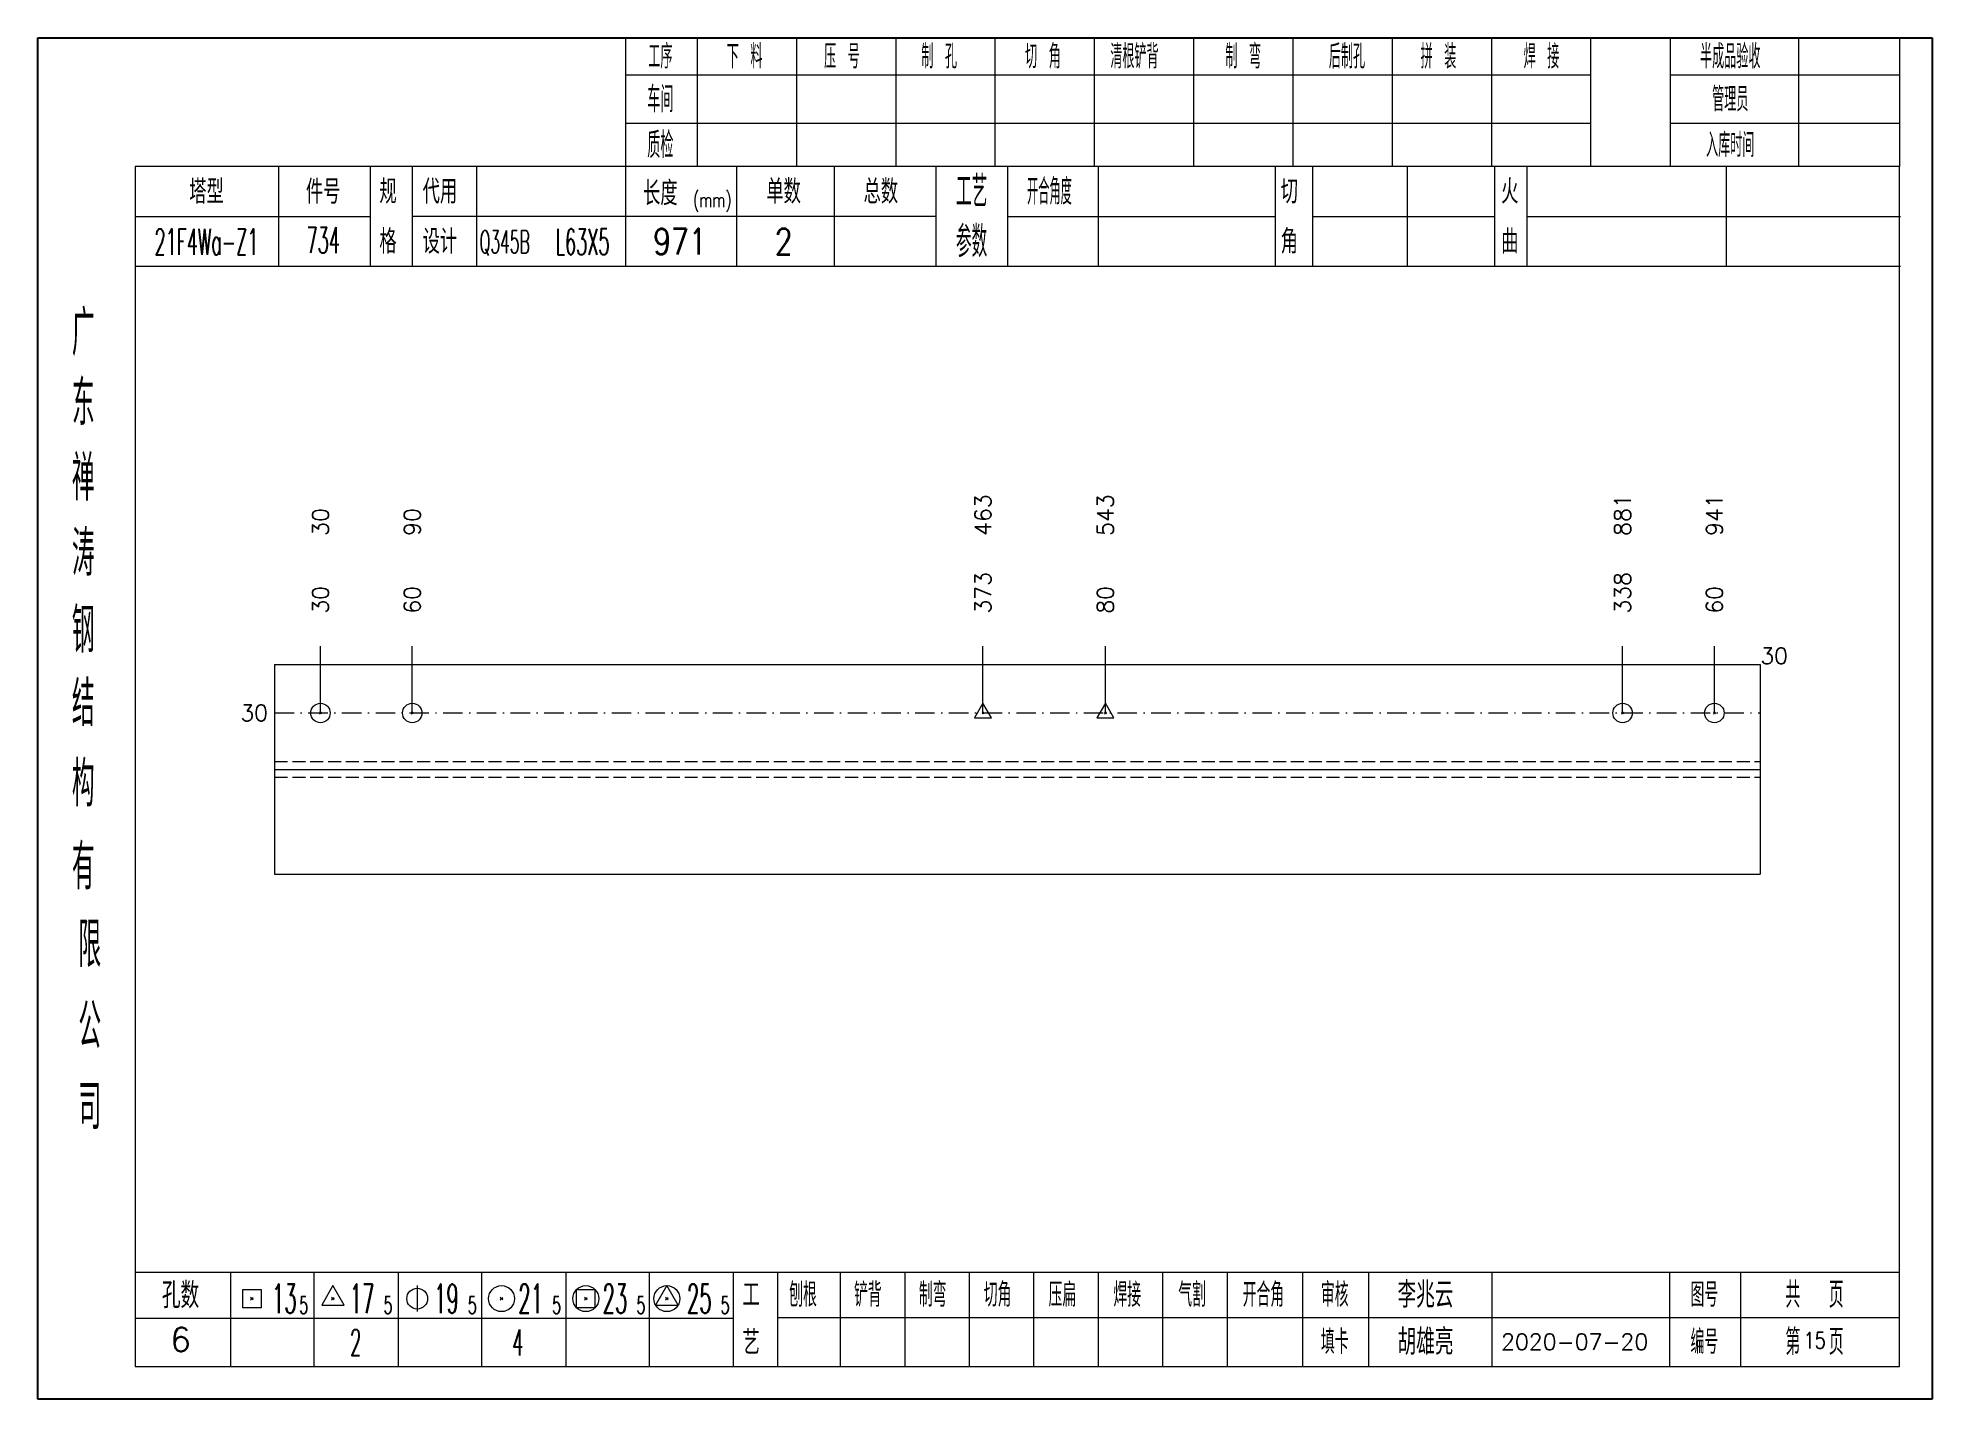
# Model space of a CAD drawing. Extents: x 1310 to 15542, y -76 to 8381.
# Drawn here: x 5886.2 to 6178.4, y 1943.8 to 2153.8 of the extents above; entities that cross this region are included whole.
import ezdxf
from ezdxf.enums import TextEntityAlignment as Align

# ---------------------------------------------------------------- set-up
doc = ezdxf.new("R2010")
doc.units = 0
doc.header["$MEASUREMENT"] = 0
doc.linetypes.add('一点画线', pattern=[5.2, 3, -1, 0.2, -1])
doc.linetypes.add('虚线', pattern=[2.75, 2, -0.75])
doc.layers.get('0').update_dxf_attribs({"linetype": 'CONTINUOUS', "lineweight": 25})
for name, color, linetype, lineweight in [('1', 7, 'CONTINUOUS', 25), ('4', 7, 'CONTINUOUS', 25), ('5', 7, 'CONTINUOUS', 25)]:
    doc.layers.add(name, color=color, linetype=linetype, lineweight=lineweight)
doc.styles.get("Standard").update_dxf_attribs({"font": 'simplex.shx', "width": 0.7, "height": 3, "bigfont": 'gbhzfs.shx'})

msp = doc.modelspace()

# ---------------------------------------------------------------- texts
at = {"color": 7, "linetype": 'Continuous', "lineweight": 13}
for s, p in [('463', (6031.997, 2076.974)), ('543', (6050.875, 2076.974)), ('30', (5929.821, 2076.974)), ('90', (5943.979, 2076.974)), ('881', (6130.634, 2076.974)), ('941', (6144.792, 2076.974))]:
    msp.add_text(s, height=2.5, rotation=90, dxfattribs=at).set_placement(p, align=Align.MIDDLE_LEFT)
at = {"color": 8, "linetype": 'Continuous', "lineweight": 9}
for s, p in [('30', (5929.821, 2064.974)), ('60', (5943.979, 2064.974)), ('373', (6031.997, 2064.974)), ('80', (6050.875, 2064.974)), ('338', (6130.634, 2064.974)), ('60', (6144.792, 2064.974))]:
    msp.add_text(s, height=2.5, rotation=90, dxfattribs=at).set_placement(p, align=Align.MIDDLE_LEFT)
at = {"color": 7, "linetype": 'Continuous', "lineweight": 13}
msp.add_text('30', height=2.5, dxfattribs=at).set_placement((6151.872, 2058.474), align=Align.MIDDLE_LEFT)
msp.add_text('30', height=2.5, dxfattribs=at).set_placement((5921.742, 2049.665), align=Align.MIDDLE_RIGHT)
at = {"layer": '4', "color": 1, "linetype": 'Continuous', "lineweight": 25}
for s, height, width, p in [('工序', 3.7, 0.7, (5982.242, 2150.931)), ('下 料', 3.7, 0.7, (5995.242, 2150.931)), ('制 孔', 3.7, 0.7, (6025.242, 2150.931)), ('切 角', 3.7, 0.7, (6041.242, 2150.931)), ('清根铲背 ', 3.7, 0.7, (6056.242, 2150.931)), (' 制 弯', 3.7, 0.7, (6071.242, 2150.931)), (' 后制孔', 3.7, 0.7, (6087.242, 2150.931)), ('拼 装', 3.7, 0.7, (6102.242, 2150.931)), (' 焊 接', 3.7, 0.7, (6117.242, 2150.931)), ('半成品验收', 3.7, 0.7, (6147.242, 2150.931)), ('压 号', 3.7, 0.7, (6010.242, 2150.931)), ('车间', 4, 0.7, (5982.242, 2144.331)), ('管理员', 3.7, 0.7, (6147.242, 2144.331)), ('质检', 4, 0.7, (5982.242, 2137.271)), ('入库时间', 3.7, 0.7, (6147.242, 2137.271)), ('工艺', 4.8, 0.7, (6030.242, 2130.091)), ('(mm)', 2.24, 0.7, (5990.242, 2128.831)), ('开合角度', 4, 0.6, (6042.242, 2130.091)), ('21F4Wa-Z1', 4, 0.5, (5912.242, 2122.351)), ('734', 4, 0.5, (5930.242, 2122.601)), ('Q345B', 3.5, 0.5, (5958.242, 2122.331)), ('L63X5', 4, 0.5, (5970.242, 2122.331)), ('971', 4, 0.8, (5985.242, 2122.381)), ('2', 4, 0.8, (6001.242, 2122.381)), ('参数', 4.8, 0.7, (6030.242, 2122.381)), ('广', 6.96, 0.7, (5893.242, 2108.301)), ('东', 6.96, 0.7, (5893.242, 2097.511)), ('禅', 6.96, 0.7, (5893.242, 2085.921)), ('涛', 6.96, 0.7, (5893.242, 2074.321)), ('钢', 6.96, 0.7, (5893.242, 2062.431)), ('结', 6.96, 0.7, (5893.242, 2051.121)), ('构', 6.96, 0.7, (5893.242, 2038.741)), ('有', 6.96, 0.7, (5893.242, 2025.931)), ('限', 6.96, 0.7, (5894.242, 2013.931)), ('公', 6.96, 0.7, (5894.242, 2001.391)), ('司', 6.96, 0.7, (5894.242, 1988.911)), ('13', 4.47, 0.5, (5924.242, 1959.331)), ('17', 4.47, 0.5, (5936.242, 1959.331)), ('19', 4.47, 0.5, (5949.242, 1959.331)), ('21', 4.47, 0.5, (5962.242, 1959.331)), ('23', 4.47, 0.5, (5975.242, 1959.331)), ('25', 4.47, 0.5, (5988.242, 1959.331)), ('刨根', 3.7, 0.8, (6004.242, 1959.931)), ('铲背', 3.7, 0.8, (6014.242, 1959.931)), ('制弯', 3.7, 0.8, (6024.242, 1959.931)), ('切角', 3.7, 0.8, (6034.242, 1959.931)), ('压扁', 3.7, 0.8, (6044.242, 1959.931)), ('焊接', 3.7, 0.8, (6054.242, 1959.931)), ('气割', 3.7, 0.8, (6064.242, 1959.931)), ('开合角', 3.7, 0.8, (6075.242, 1959.931)), ('审核', 3.7, 0.8, (6086.242, 1959.931)), ('图号', 3.7, 0.8, (6143.242, 1959.931)), ('共  页', 4, 0.8, (6160.242, 1959.931)), ('5', 2.68, 0.6, (5927.242, 1958.331)), ('5', 2.68, 0.6, (5940.242, 1958.331)), ('5', 2.68, 0.6, (5953.242, 1958.331)), ('5', 2.68, 0.6, (5966.242, 1958.331)), ('5', 2.68, 0.6, (5979.242, 1958.331)), ('5', 2.68, 0.6, (5992.242, 1958.331)), ('2', 4, 0.5, (5935.242, 1952.581)), ('4', 4, 0.5, (5960.242, 1952.581)), ('填卡', 3.7, 0.8, (6086.242, 1952.661)), ('编号', 3.7, 0.8, (6143.242, 1952.661)), ('第  页', 4, 0.8, (6160.242, 1952.661))]:
    msp.add_text(s, height=height, dxfattribs=dict(at, width=width)).set_placement(p, align=Align.MIDDLE_CENTER)
for s, height, p in [('塔型', 3.7, (5912.242, 2130.061)), ('件号', 3.7, (5930.242, 2130.061)), ('规', 3.7, (5940.242, 2130.091)), ('代用', 3.7, (5948.242, 2130.091)), ('长度', 3.7, (5982.242, 2129.831)), ('单数', 3.7, (6001.242, 2130.091)), ('总数', 3.7, (6016.242, 2130.091)), ('切', 3.7, (6079.242, 2130.091)), ('火', 3.7, (6113.242, 2130.091)), ('格', 3.7, (5940.242, 2122.381)), ('设计', 3.7, (5948.242, 2122.381)), ('角', 3.7, (6079.242, 2122.381)), ('曲', 3.7, (6113.242, 2122.381)), ('孔数', 4, (5908.242, 1959.851)), ('工', 3.7, (5996.242, 1959.931)), ('李兆云', 4, (6100.242, 1959.931)), ('6', 3.7, (5908.242, 1953.021)), ('艺', 3.7, (5996.242, 1952.581)), ('胡雄亮', 4, (6100.242, 1952.661)), ('2020-07-20', 2.5, (6123.242, 1952.661))]:
    msp.add_text(s, height=height, dxfattribs=at).set_placement(p, align=Align.MIDDLE_CENTER)
at = {"layer": '4', "color": 6, "linetype": 'Continuous', "lineweight": 25, "width": 0.8}
msp.add_text('15', height=2.5, dxfattribs=at).set_placement((6160.267, 1952.889), align=Align.MIDDLE_CENTER)

# ---------------------------------------------------------------- blocks, each defined once
blk = doc.blocks.new('孔21.5')
at = {"layer": '5', "color": 7, "linetype": 'Continuous', "lineweight": 13}
for p, q in [((-0.1, -0.1), (0.1, 0.1)), ((0.1, -0.1), (-0.1, 0.1))]:
    blk.add_line(p, q, dxfattribs=at)
blk.add_circle((0, 0), 1, dxfattribs=at)
blk = doc.blocks.new('孔17.5')
at = {"layer": '5', "color": 7, "linetype": 'Continuous', "lineweight": 13}
for p, q in [((0, 1), (-0.866, -0.5)), ((-0.1, -0.1), (0.1, 0.1)), ((0.1, -0.1), (-0.1, 0.1)), ((0.866, -0.5), (0, 1)), ((-0.866, -0.5), (0.866, -0.5))]:
    blk.add_line(p, q, dxfattribs=at)
blk = doc.blocks.new('CTJGK')
at = {"color": 6, "linetype": 'Continuous'}
for p, q in [((0, 209.97), (292.13, 209.97)), ((0, 0), (0, 209.97)), ((292.13, 209.97), (292.13, 0)), ((292.13, 0), (0, 0))]:
    blk.add_line(p, q, dxfattribs=at)

# ---------------------------------------------------------------- linework, layer by layer
at = {"color": 7, "linetype": 'Continuous', "lineweight": 13}
for p, q in [((5929.821, 2049.665), (5929.821, 2059.974)), ((5943.979, 2049.665), (5943.979, 2059.974)), ((6031.997, 2049.665), (6031.997, 2059.974)), ((6050.875, 2049.665), (6050.875, 2059.974)), ((6130.634, 2049.665), (6130.634, 2059.974)), ((6144.792, 2049.665), (6144.792, 2059.974))]:
    msp.add_line(p, q, dxfattribs=at)
at = {"color": 7, "linetype": 'Continuous', "lineweight": 18}
for p, q in [((5922.742, 2057.165), (5922.742, 2024.784)), ((5922.742, 2057.165), (6151.872, 2057.165)), ((6151.872, 2057.165), (6151.872, 2024.784)), ((5922.742, 2040.974), (6151.872, 2040.974))]:
    msp.add_line(p, q, dxfattribs=at)
at = {"color": 3, "linetype": '一点画线', "lineweight": 13}
msp.add_line((5922.742, 2049.665), (6151.872, 2049.665), dxfattribs=at)
at = {"color": 1, "linetype": '虚线', "lineweight": 18}
for p, q in [((5922.742, 2042.165), (6151.872, 2042.165)), ((5922.742, 2039.784), (6151.872, 2039.784))]:
    msp.add_line(p, q, dxfattribs=at)
at = {"layer": '1', "color": 7, "linetype": 'Continuous', "lineweight": 18}
msp.add_line((5922.742, 2024.784), (6151.872, 2024.784), dxfattribs=at)
at = {"layer": '4', "color": 1, "linetype": 'Continuous', "lineweight": 18}
for p, q in [((5886.242, 2153.801), (5886.242, 1943.831)), ((6178.372, 2153.801), (5886.242, 2153.801)), ((5976.872, 2153.801), (5976.872, 2133.961)), ((5987.902, 2153.801), (5987.902, 2133.941)), ((6003.212, 2153.801), (6003.212, 2133.941)), ((6018.532, 2153.801), (6018.532, 2133.941)), ((6033.842, 2153.801), (6033.842, 2133.941)), ((6049.152, 2153.801), (6049.152, 2133.941)), ((6064.462, 2153.801), (6064.462, 2133.941)), ((6079.782, 2153.801), (6079.782, 2133.941)), ((6095.092, 2153.801), (6095.092, 2133.941)), ((6110.402, 2153.801), (6110.402, 2133.941)), ((6125.712, 2153.801), (6125.712, 2133.961)), ((6125.712, 2153.801), (6125.712, 2133.941)), ((6137.992, 2153.801), (6137.992, 2133.941)), ((6157.742, 2153.801), (6157.742, 2133.941)), ((6173.322, 2153.801), (6173.322, 2133.941)), ((6178.372, 2124.001), (6178.372, 2153.801)), ((6125.712, 2148.071), (5976.872, 2148.071)), ((6173.322, 2148.071), (6137.992, 2148.071)), ((6125.712, 2140.591), (5976.872, 2140.591)), ((6173.322, 2140.591), (6137.992, 2140.591)), ((5901.252, 2133.941), (5901.252, 1948.881)), ((6173.322, 2133.941), (5901.252, 2133.941)), ((5923.372, 2133.951), (5923.372, 2118.531)), ((5937.522, 2118.531), (5937.522, 2133.941)), ((5944.022, 2118.531), (5944.022, 2133.941)), ((5953.892, 2133.941), (5953.892, 2118.531)), ((5976.872, 2133.961), (5976.872, 2118.531)), ((5993.992, 2133.941), (5993.992, 2118.531)), ((6009.042, 2133.941), (6009.042, 2118.531)), ((6024.742, 2133.941), (6024.742, 2118.531)), ((6035.802, 2133.941), (6035.802, 2118.531)), ((6049.752, 2133.941), (6049.752, 2118.531)), ((6077.052, 2133.941), (6077.052, 2118.531)), ((6082.812, 2133.941), (6082.812, 2118.531)), ((6097.432, 2133.941), (6097.432, 2118.531)), ((6110.892, 2133.941), (6110.892, 2118.531)), ((6115.882, 2133.941), (6115.882, 2118.531)), ((6146.622, 2133.941), (6146.622, 2118.531)), ((6173.322, 1948.881), (6173.322, 2133.941)), ((5937.522, 2126.181), (5901.252, 2126.181)), ((6024.742, 2126.231), (5944.022, 2126.231)), ((6035.802, 2126.231), (6077.052, 2126.231)), ((6082.812, 2126.231), (6110.892, 2126.231)), ((6115.882, 2126.231), (6173.502, 2126.231)), ((6178.372, 1943.831), (6178.372, 2124.001)), ((6173.502, 2118.531), (5901.252, 2118.531)), ((5901.252, 1963.411), (6173.322, 1963.411)), ((5915.942, 1963.411), (5915.942, 1948.881)), ((5928.872, 1948.881), (5928.872, 1963.411)), ((5941.802, 1963.411), (5941.802, 1948.881)), ((5954.722, 1948.881), (5954.722, 1963.411)), ((5967.652, 1963.411), (5967.652, 1948.881)), ((5980.582, 1948.881), (5980.582, 1963.411)), ((5993.502, 1948.881), (5993.502, 1963.411)), ((6000.372, 1948.881), (6000.372, 1963.411)), ((6010.032, 1948.881), (6010.032, 1963.411)), ((6019.972, 1948.881), (6019.972, 1963.411)), ((6029.912, 1948.881), (6029.912, 1963.411)), ((6039.862, 1948.881), (6039.862, 1963.411)), ((6049.802, 1948.881), (6049.802, 1963.411)), ((6059.742, 1948.881), (6059.742, 1963.411)), ((6069.692, 1948.881), (6069.692, 1963.411)), ((6081.332, 1948.881), (6081.332, 1963.411)), ((6091.482, 1948.881), (6091.482, 1963.411)), ((6110.542, 1948.881), (6110.542, 1963.411)), ((6137.922, 1948.881), (6137.922, 1963.411)), ((6148.882, 1948.881), (6148.882, 1963.411)), ((5993.502, 1956.281), (5901.252, 1956.281)), ((6000.332, 1956.441), (6173.322, 1956.441)), ((5901.252, 1948.881), (6173.322, 1948.881)), ((5886.242, 1943.831), (6178.372, 1943.831))]:
    msp.add_line(p, q, dxfattribs=at)
at = {"layer": '4', "color": 7, "linetype": 'Continuous', "lineweight": 13}
for p, q in [((5917.828, 1957.917), (5917.828, 1960.745)), ((5917.828, 1960.745), (5920.656, 1960.745)), ((5920.656, 1960.745), (5920.656, 1957.917)), ((5931.742, 1961.331), (5930.01, 1958.331)), ((5933.474, 1958.331), (5931.742, 1961.331)), ((5944.742, 1961.331), (5944.742, 1957.331)), ((5969.328, 1957.917), (5969.328, 1960.745)), ((5969.328, 1960.745), (5972.156, 1960.745)), ((5972.156, 1960.745), (5972.156, 1957.917)), ((5983.242, 1961.331), (5981.51, 1958.331)), ((5984.974, 1958.331), (5983.242, 1961.331)), ((5920.656, 1957.917), (5917.828, 1957.917)), ((5919.042, 1959.131), (5919.442, 1959.531)), ((5919.442, 1959.131), (5919.042, 1959.531)), ((5930.01, 1958.331), (5933.474, 1958.331)), ((5931.542, 1959.131), (5931.942, 1959.531)), ((5931.942, 1959.131), (5931.542, 1959.531)), ((5957.542, 1959.131), (5957.942, 1959.531)), ((5957.942, 1959.131), (5957.542, 1959.531)), ((5972.156, 1957.917), (5969.328, 1957.917)), ((5970.542, 1959.131), (5970.942, 1959.531)), ((5970.942, 1959.131), (5970.542, 1959.531)), ((5981.51, 1958.331), (5984.974, 1958.331)), ((5983.042, 1959.131), (5983.442, 1959.531)), ((5983.442, 1959.131), (5983.042, 1959.531))]:
    msp.add_line(p, q, dxfattribs=at)
for centre, radius in [((5944.742, 1959.331), 1.6), ((5957.742, 1959.331), 2), ((5970.742, 1959.331), 2), ((5983.242, 1959.331), 2)]:
    msp.add_circle(centre, radius, dxfattribs=at)

# ---------------------------------------------------------------- block references
at = {"color": 0, "linetype": 'Continuous'}
msp.add_blockref('CTJGK', (5886.242, 1943.831), dxfattribs=at)
at = {"color": 8, "linetype": 'Continuous', "lineweight": 9, "xscale": 1.5, "yscale": 1.5, "zscale": 1.5}
for name, p in [('孔21.5', (5929.821, 2049.665)), ('孔21.5', (5943.979, 2049.665)), ('孔17.5', (6031.997, 2049.665)), ('孔17.5', (6050.875, 2049.665)), ('孔21.5', (6130.634, 2049.665)), ('孔21.5', (6144.792, 2049.665))]:
    msp.add_blockref(name, p, dxfattribs=at)

msp.set_redraw_order([(e.dxf.handle, doc.entitydb.next_handle()) for e in msp.query("TEXT MTEXT ATTDEF DIMENSION ARC_DIMENSION")])  # texts and dimensions are drawn at this point

doc.saveas('drawing.dxf')
